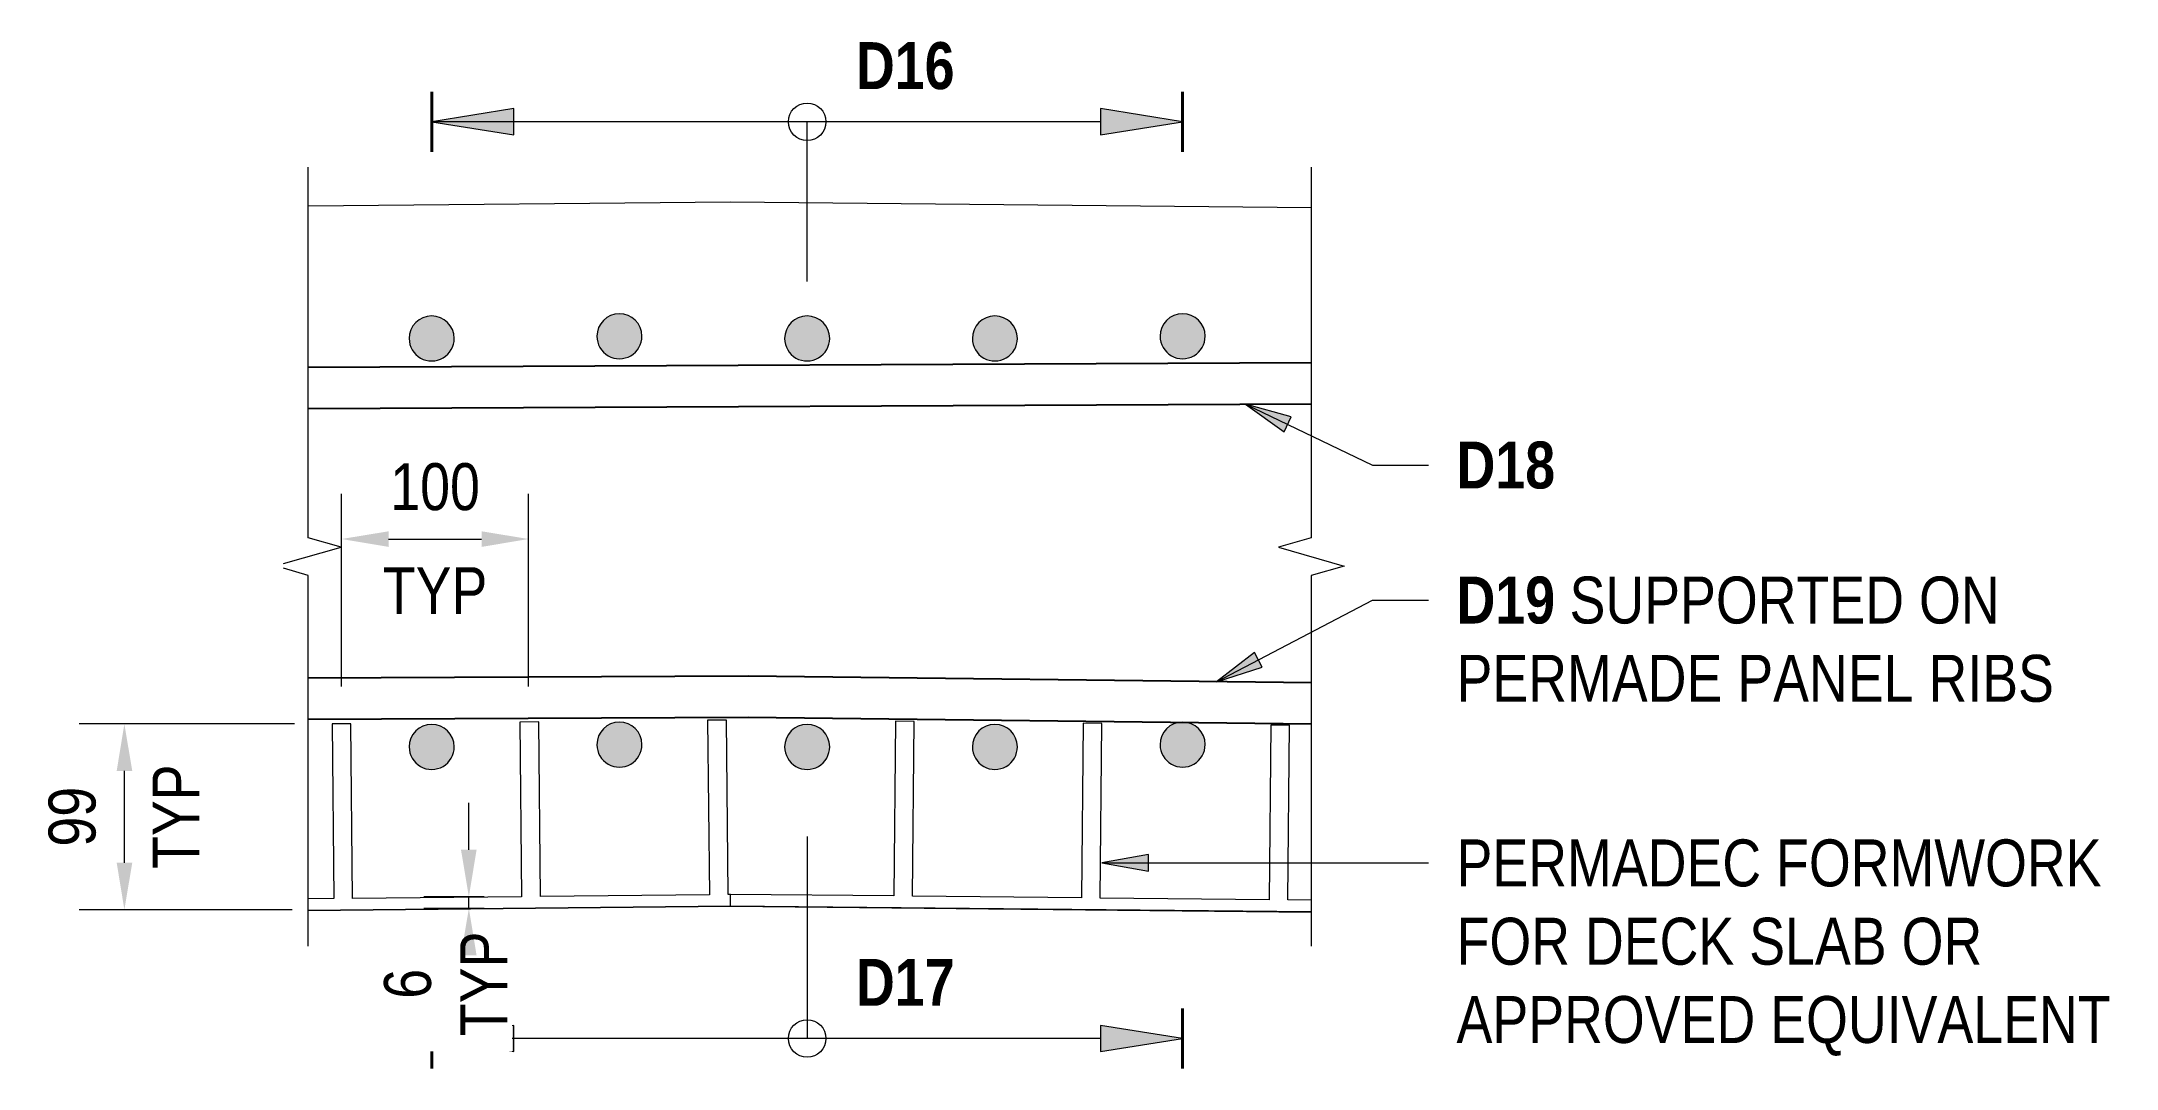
# Model space of a CAD drawing. Header units: metres. Extents: x 577 to 630, y 3 to 1710.
# Drawn here: x 628.592 to 629.697, y 18.995 to 19.542 of the extents above; entities that cross this region are included whole.
import ezdxf

# ---------------------------------------------------------------- set-up
doc = ezdxf.new("R2010")
doc.units = ezdxf.units.M
doc.layers.get('Defpoints').update_dxf_attribs({"color": 41})
for name, color, linetype, lineweight in [('D-BDGE', 7, 'Continuous', 13), ('D-BDGE-FLOOR', 7, 'Continuous', 50), ('D-BDGE-FRAMING', 7, 'Continuous', 50), ('D-BDGE-LINE', 7, 'Continuous', 9), ('D-ENHA-TEXT', 7, 'Continuous', 9), ('D-ENHA-TEXT-DIMS', 7, 'Continuous', 9)]:
    doc.layers.add(name, color=color, linetype=linetype, lineweight=lineweight)
doc.styles.add('Arial Narrow_6', font='ARIALN.TTF', dxfattribs={"height": 0.025})
doc.styles.add('Arial Narrow_B_2', font='ARIALNB.TTF', dxfattribs={"height": 0.025})
doc.dimstyles.new('Dimension_Standard_O__mm__4', dxfattribs={"dimscale": 0.3048, "dimtxt": 0.025586, "dimasz": 0.082021, "dimexe": 0.07874, "dimexo": 0.049213, "dimgap": 0.049213, "dimtad": 1, "dimdec": 0, "dimlfac": 1000, "dimzin": 0, "dimdsep": 46, "dimtxsty": 'Arial Narrow_6', "dimsah": 1, "dimcen": 0.09, "dimaunit": 1, "dimadec": 4, "dimazin": 0, "dimtfac": 1, "dimtdec": 4, "dimtix": 1, "dimtmove": 0, "dimatfit": 3, "dimfxl": 1, "dimtvp": 1, "dimtfill": 1, "dimtolj": 1, "dimtzin": 0, "dimlwd": 18, "dimlwe": 18, "dimarcsym": 2})
doc.dimstyles.new('Dimension_Standard_O__mm__5', dxfattribs={"dimscale": 0.3048, "dimtxt": 0.025586, "dimasz": 0.082021, "dimexe": 0.07874, "dimexo": 0.049213, "dimgap": 0.049213, "dimtad": 1, "dimdec": 0, "dimlfac": 1000, "dimzin": 0, "dimdsep": 46, "dimtxsty": 'Arial Narrow_6', "dimsah": 1, "dimcen": 0.09, "dimaunit": 1, "dimadec": 4, "dimazin": 0, "dimtfac": 1, "dimtdec": 4, "dimtix": 1, "dimtmove": 2, "dimatfit": 3, "dimfxl": 1, "dimtvp": 1, "dimtfill": 1, "dimtolj": 1, "dimtzin": 0, "dimlwd": 18, "dimlwe": 18, "dimarcsym": 2})

msp = doc.modelspace()

# ---------------------------------------------------------------- texts
at = {"layer": 'D-ENHA-TEXT', "char_height": 0.025, "attachment_point": 1, "bg_fill": 3, "box_fill_scale": 1, "bg_fill_color": 256, "bg_fill_true_color": 13158600, "bg_fill_transparency": 0}
for s, insert, style in [('D18', (629.3453, 19.3293), 'Arial Narrow_B_2'), ('D19 ', (629.3453, 19.2574), 'Arial Narrow_B_2'), ('PERMADE PANEL RIBS', (629.3453, 19.2157), 'Arial Narrow_6'), ('PERMADEC FORMWORK ', (629.3453, 19.1174), 'Arial Narrow_6'), ('FOR DECK SLAB OR ', (629.3453, 19.0757), 'Arial Narrow_6'), ('APPROVED EQUIVALENT', (629.3453, 19.034), 'Arial Narrow_6')]:
    msp.add_mtext(s, dxfattribs=dict(at, insert=insert, style=style))

# ---------------------------------------------------------------- blocks, each defined once
blk = doc.blocks.new('CS_DET_Reinf_Bar Section_Solid - Reo Dot 24-6224135-Detail 1')
at = {"layer": 'D-BDGE-LINE'}
blk.add_hatch(color=256, dxfattribs=at).paths.add_polyline_path([(-1666.1973, 19.1547), (-1666.1942, 19.1551), (-1666.1913, 19.1563), (-1666.1888, 19.1582), (-1666.1869, 19.1607), (-1666.1858, 19.1636), (-1666.1854, 19.1667), (-1666.1858, 19.1698), (-1666.187, 19.1727), (-1666.1889, 19.1752), (-1666.1914, 19.1771), (-1666.1943, 19.1783), (-1666.1974, 19.1787), (-1666.2005, 19.1783), (-1666.2034, 19.1771), (-1666.2059, 19.1751), (-1666.2078, 19.1726), (-1666.209, 19.1697), (-1666.2094, 19.1666), (-1666.2089, 19.1635), (-1666.2077, 19.1606), (-1666.2058, 19.1582), (-1666.2033, 19.1563), (-1666.2004, 19.1551)])
for start, end in [(0.2183, 180.2183), (180.2183, 0.2183)]:
    blk.add_arc((-1666.1974, 19.1667), 0.012, start, end, dxfattribs=at)
blk = doc.blocks.new('SC_DET_BREAK LINE - Std Break-7492229-Detail 1')
at = {"layer": 'D-BDGE-LINE', "lineweight": 13}
for p, q in [((-1665.7289, 19.4755), (-1665.7289, 19.278)), ((-1665.7289, 19.278), (-1665.7464, 19.273)), ((-1665.7464, 19.273), (-1665.7114, 19.263)), ((-1665.7114, 19.263), (-1665.7289, 19.258)), ((-1665.7289, 19.258), (-1665.7289, 19.0605))]:
    blk.add_line(p, q, dxfattribs=at)
blk = doc.blocks.new('SC_DET_BREAK LINE - Std Break-7492239-Detail 1')
at = {"layer": 'D-BDGE-LINE', "lineweight": 13}
for p, q in [((-1666.2632, 19.278), (-1666.2632, 19.4755)), ((-1666.2457, 19.273), (-1666.2632, 19.278)), ((-1666.2763, 19.2643), (-1666.2457, 19.273)), ((-1666.2632, 19.258), (-1666.2763, 19.2618)), ((-1666.2632, 19.0605), (-1666.2632, 19.258))]:
    blk.add_line(p, q, dxfattribs=at)
blk = doc.blocks.new('CS_Reinforcement Extents Dim - CS_Reinforcement Extents Dim-7492794-Detail 1')
at = {"layer": 'D-BDGE-LINE'}
for points in [[(-1666.1536, 19.4926), (-1666.1536, 19.5066), (-1666.1974, 19.4996)], [(-1665.8411, 19.4926), (-1665.7974, 19.4996), (-1665.8411, 19.5066)]]:
    blk.add_hatch(color=256, dxfattribs=at).paths.add_polyline_path(points)
at = {"layer": 'D-BDGE-LINE', "lineweight": 40}
for p, q in [((-1666.1974, 19.4836), (-1666.1974, 19.5156)), ((-1665.7974, 19.4836), (-1665.7974, 19.5156))]:
    blk.add_line(p, q, dxfattribs=at)
at = {"layer": 'D-BDGE-LINE', "lineweight": 18}
for p, q in [((-1666.1536, 19.5066), (-1666.1974, 19.4996)), ((-1666.1974, 19.4996), (-1666.1536, 19.4926)), ((-1665.8411, 19.4996), (-1666.1974, 19.4996)), ((-1666.1536, 19.4926), (-1666.1536, 19.5066)), ((-1665.8411, 19.5066), (-1665.8411, 19.4926)), ((-1665.7974, 19.4996), (-1665.8411, 19.5066)), ((-1665.8411, 19.4926), (-1665.7974, 19.4996))]:
    blk.add_line(p, q, dxfattribs=at)
blk = doc.blocks.new('CS_Reinforcement Extents Dim - CS_Reinforcement Extents Dim-7493049-Detail 1')
at = {"layer": 'D-BDGE-LINE'}
for points in [[(-1666.1536, 19.0044), (-1666.1536, 19.0184), (-1666.1974, 19.0114)], [(-1665.8411, 19.0044), (-1665.7974, 19.0114), (-1665.8411, 19.0184)]]:
    blk.add_hatch(color=256, dxfattribs=at).paths.add_polyline_path(points)
at = {"layer": 'D-BDGE-LINE', "lineweight": 40}
for p, q in [((-1666.1974, 19.0274), (-1666.1974, 18.9954)), ((-1665.7974, 19.0274), (-1665.7974, 18.9954))]:
    blk.add_line(p, q, dxfattribs=at)
at = {"layer": 'D-BDGE-LINE', "lineweight": 18}
for p, q in [((-1666.1536, 19.0184), (-1666.1974, 19.0114)), ((-1666.1974, 19.0114), (-1666.1536, 19.0044)), ((-1665.8411, 19.0114), (-1666.1974, 19.0114)), ((-1666.1536, 19.0044), (-1666.1536, 19.0184)), ((-1665.7974, 19.0114), (-1665.8411, 19.0184)), ((-1665.8411, 19.0184), (-1665.8411, 19.0044)), ((-1665.8411, 19.0044), (-1665.7974, 19.0114))]:
    blk.add_line(p, q, dxfattribs=at)
blk = doc.blocks.new('DIMBLOCK14-Detail 1')
at = {"layer": 'D-ENHA-TEXT-DIMS', "color": 0, "lineweight": 18, "transparency": 16777216}
for p, q in [((628.7264, 19.1789), (628.6117, 19.1789)), ((628.6357, 19.105), (628.6357, 19.1539)), ((628.725, 19.08), (628.6117, 19.08))]:
    blk.add_line(p, q, dxfattribs=at)
at = {"layer": 'D-ENHA-TEXT-DIMS', "color": 0, "transparency": 16777216}
for points in [[(628.6316, 19.1539), (628.6399, 19.1539), (628.6357, 19.1789)], [(628.6316, 19.105), (628.6399, 19.105), (628.6357, 19.08)]]:
    blk.add_solid(points, dxfattribs=at)
at = {"layer": 'Defpoints', "color": 0, "transparency": 16777216}
for p in [(628.6357, 19.1789), (628.7414, 19.1789), (628.74, 19.08)]:
    blk.add_point(p, dxfattribs=at)
at = {"layer": 'D-ENHA-TEXT-DIMS', "color": 0, "lineweight": 18, "transparency": 16777216, "char_height": 0.025, "width": 0.066767, "attachment_point": 5, "rotation": 90, "style": 'Arial Narrow_6', "bg_fill": 3, "box_fill_scale": 1.1, "bg_fill_color": 256, "bg_fill_true_color": 13158600, "bg_fill_transparency": 0}
for s, insert in [('\\A1;99', (628.608, 19.1295)), ('\\A1;TYP', (628.6632, 19.1295))]:
    blk.add_mtext(s, dxfattribs=dict(at, insert=insert))
blk = doc.blocks.new('DIMBLOCK15-Detail 1')
at = {"layer": 'D-ENHA-TEXT-DIMS', "color": 0, "lineweight": 18, "transparency": 16777216}
for p, q in [((628.7514, 19.1989), (628.7514, 19.3014)), ((628.851, 19.1989), (628.851, 19.3014)), ((628.7764, 19.2774), (628.826, 19.2774))]:
    blk.add_line(p, q, dxfattribs=at)
at = {"layer": 'D-ENHA-TEXT-DIMS', "color": 0, "transparency": 16777216}
for points in [[(628.7764, 19.2815), (628.7764, 19.2732), (628.7514, 19.2774)], [(628.826, 19.2815), (628.826, 19.2732), (628.851, 19.2774)]]:
    blk.add_solid(points, dxfattribs=at)
at = {"layer": 'Defpoints', "color": 0, "transparency": 16777216}
for p in [(628.851, 19.2774), (628.7514, 19.1839), (628.851, 19.1839)]:
    blk.add_point(p, dxfattribs=at)
at = {"layer": 'D-ENHA-TEXT-DIMS', "color": 0, "lineweight": 18, "transparency": 16777216, "char_height": 0.025, "width": 0.066767, "attachment_point": 5, "style": 'Arial Narrow_6', "bg_fill": 3, "box_fill_scale": 1.1, "bg_fill_color": 256, "bg_fill_true_color": 13158600, "bg_fill_transparency": 0}
for s, insert in [('\\A1;100', (628.8012, 19.3051)), ('\\A1;TYP', (628.8012, 19.2499))]:
    blk.add_mtext(s, dxfattribs=dict(at, insert=insert))
blk = doc.blocks.new('DIMBLOCK16-Detail 1')
at = {"layer": 'D-ENHA-TEXT-DIMS', "color": 0, "lineweight": 18, "transparency": 16777216}
for p, q in [((628.8192, 19.1119), (628.8192, 19.1369)), ((628.8273, 19.0869), (628.7952, 19.0869)), ((628.8273, 19.0807), (628.7952, 19.0807)), ((628.8192, 19.0557), (628.8192, 19.0307))]:
    blk.add_line(p, q, dxfattribs=at)
at = {"layer": 'D-ENHA-TEXT-DIMS', "color": 0, "transparency": 16777216}
blk.add_solid([(628.815, 19.1119), (628.8233, 19.1119), (628.8192, 19.0869)], dxfattribs=at)
at = {"layer": 'Defpoints', "color": 0, "transparency": 16777216}
for p in [(628.8192, 19.0869), (628.8423, 19.0869)]:
    blk.add_point(p, dxfattribs=at)
at = {"layer": 'D-ENHA-TEXT-DIMS', "color": 0, "lineweight": 18, "transparency": 16777216, "insert": (628.8068, 19.0405), "char_height": 0.025, "width": 0.066767, "attachment_point": 5, "rotation": 90, "line_spacing_factor": 0.974696, "style": 'Arial Narrow_6', "bg_fill": 3, "box_fill_scale": 1.1, "bg_fill_color": 256, "bg_fill_true_color": 13158600, "bg_fill_transparency": 0}
blk.add_mtext('\\A1;6\\PTYP', dxfattribs=at)
at = {"layer": 'D-ENHA-TEXT-DIMS', "color": 0, "lineweight": 18, "transparency": 16777216}
blk.add_line((628.8192, 19.0807), (628.8192, 19.0869), dxfattribs=at)
at = {"layer": 'D-ENHA-TEXT-DIMS', "color": 0, "transparency": 16777216}
blk.add_solid([(628.815, 19.0557), (628.8233, 19.0557), (628.8192, 19.0807)], dxfattribs=at)
at = {"layer": 'Defpoints', "color": 0, "transparency": 16777216}
blk.add_point((628.8423, 19.0807), dxfattribs=at)

# ---------------------------------------------------------------- hatches: boundary and pattern name
at = {"layer": 'D-ENHA-TEXT'}
for points in [[(629.2329, 19.3492), (629.2535, 19.3344), (629.2573, 19.3424)], [(629.2175, 19.2014), (629.2417, 19.2091), (629.2376, 19.2169)], [(629.1563, 19.1049), (629.1813, 19.1005), (629.1813, 19.1093)]]:
    msp.add_hatch(color=256, dxfattribs=at).paths.add_polyline_path(points)

# ---------------------------------------------------------------- linework, layer by layer
at = {"layer": 'D-BDGE', "lineweight": 18}
for p, q in [((628.9994, 19.4146), (628.9994, 19.4996)), ((628.9994, 19.1189), (628.9994, 19.0114))]:
    msp.add_line(p, q, dxfattribs=at)
at = {"layer": 'D-BDGE', "lineweight": 25}
for p, q in [((628.7336, 19.3689), (629.2679, 19.3714)), ((628.7337, 19.3469), (629.268, 19.3494)), ((628.7335, 19.2034), (628.968, 19.2045)), ((628.968, 19.2045), (629.2682, 19.201)), ((628.7336, 19.1814), (628.9679, 19.1825)), ((628.9679, 19.1825), (629.2679, 19.179))]:
    msp.add_line(p, q, dxfattribs=at)
at = {"layer": 'D-BDGE', "lineweight": 18}
for centre in [(628.9994, 19.4996), (628.9994, 19.0114)]:
    msp.add_circle(centre, 0.01, dxfattribs=at)
at = {"layer": 'D-BDGE-FLOOR', "lineweight": 13}
for p, q in [((628.9585, 19.4568), (628.7336, 19.4546)), ((629.2679, 19.4537), (628.9585, 19.4568)), ((628.9585, 19.4568), (628.9585, 19.4568)), ((628.7336, 19.0796), (628.9585, 19.0818)), ((628.9585, 19.0818), (629.2679, 19.0787))]:
    msp.add_line(p, q, dxfattribs=at)
at = {"layer": 'D-BDGE-FRAMING', "lineweight": 13}
for p, q in [((628.7564, 19.179), (628.7464, 19.1789)), ((628.7464, 19.1789), (628.7473, 19.0859)), ((628.7573, 19.086), (628.7564, 19.179)), ((628.8564, 19.18), (628.8464, 19.1799)), ((628.8464, 19.1799), (628.8473, 19.0869)), ((628.8573, 19.087), (628.8564, 19.18)), ((628.9564, 19.181), (628.9464, 19.1809)), ((628.9464, 19.1809), (628.9473, 19.0879)), ((628.9573, 19.088), (628.9564, 19.181)), ((629.0464, 19.1803), (629.0455, 19.0873)), ((629.0564, 19.1802), (629.0464, 19.1803)), ((629.0555, 19.0872), (629.0564, 19.1802)), ((629.1464, 19.1793), (629.1455, 19.0863)), ((629.1564, 19.1792), (629.1464, 19.1793)), ((629.1555, 19.0862), (629.1564, 19.1792)), ((629.2464, 19.1783), (629.2455, 19.0853)), ((629.2564, 19.1782), (629.2464, 19.1783)), ((629.2555, 19.0852), (629.2564, 19.1782)), ((628.7473, 19.0859), (628.7336, 19.0857)), ((628.7336, 19.0797), (628.9585, 19.082)), ((628.8473, 19.0869), (628.7573, 19.086)), ((628.9473, 19.0879), (628.8573, 19.087)), ((628.9585, 19.088), (628.9573, 19.088)), ((629.0455, 19.0873), (628.9584, 19.0881)), ((628.9584, 19.0881), (628.9584, 19.0821)), ((628.9584, 19.0821), (629.2679, 19.079)), ((628.9585, 19.082), (628.9585, 19.088)), ((629.1455, 19.0863), (629.0555, 19.0872)), ((629.2455, 19.0853), (629.1555, 19.0862)), ((629.2679, 19.085), (629.2555, 19.0852))]:
    msp.add_line(p, q, dxfattribs=at)
at = {"layer": 'D-ENHA-TEXT'}
for p, q in [((629.2329, 19.3492), (629.2535, 19.3344)), ((629.2573, 19.3424), (629.2329, 19.3492)), ((629.2329, 19.3492), (629.3005, 19.3168)), ((629.2535, 19.3344), (629.2573, 19.3424)), ((629.3005, 19.3168), (629.3303, 19.3168)), ((629.2175, 19.2014), (629.3005, 19.2449)), ((629.3005, 19.2449), (629.3303, 19.2449)), ((629.2376, 19.2169), (629.2175, 19.2014)), ((629.2417, 19.2091), (629.2376, 19.2169)), ((629.2175, 19.2014), (629.2417, 19.2091)), ((629.1813, 19.1093), (629.1563, 19.1049)), ((629.1563, 19.1049), (629.1813, 19.1005)), ((629.1563, 19.1049), (629.3303, 19.1049)), ((629.1813, 19.1005), (629.1813, 19.1093))]:
    msp.add_line(p, q, dxfattribs=at)

# ---------------------------------------------------------------- block references
at = {"layer": 'D-BDGE-LINE'}
for name, p in [('CS_Reinforcement Extents Dim - CS_Reinforcement Extents Dim-7492794-Detail 1', (2294.9968, 0)), ('SC_DET_BREAK LINE - Std Break-7492239-Detail 1', (2294.9968, 0)), ('SC_DET_BREAK LINE - Std Break-7492229-Detail 1', (2294.9968, 0)), ('CS_DET_Reinf_Bar Section_Solid - Reo Dot 24-6224135-Detail 1', (2294.9968, 0.2175)), ('CS_DET_Reinf_Bar Section_Solid - Reo Dot 24-6224135-Detail 1', (2295.0968, 0.2187)), ('CS_DET_Reinf_Bar Section_Solid - Reo Dot 24-6224135-Detail 1', (2295.1968, 0.2175)), ('CS_DET_Reinf_Bar Section_Solid - Reo Dot 24-6224135-Detail 1', (2295.2968, 0.2175)), ('CS_DET_Reinf_Bar Section_Solid - Reo Dot 24-6224135-Detail 1', (2295.3968, 0.2187)), ('CS_DET_Reinf_Bar Section_Solid - Reo Dot 24-6224135-Detail 1', (2294.9968, 0)), ('CS_DET_Reinf_Bar Section_Solid - Reo Dot 24-6224135-Detail 1', (2295.0968, 0.0012)), ('CS_DET_Reinf_Bar Section_Solid - Reo Dot 24-6224135-Detail 1', (2295.1968, 0)), ('CS_DET_Reinf_Bar Section_Solid - Reo Dot 24-6224135-Detail 1', (2295.2968, 0)), ('CS_DET_Reinf_Bar Section_Solid - Reo Dot 24-6224135-Detail 1', (2295.3968, 0.0012)), ('CS_Reinforcement Extents Dim - CS_Reinforcement Extents Dim-7493049-Detail 1', (2294.9968, 0))]:
    msp.add_blockref(name, p, dxfattribs=at)

msp.set_redraw_order([(e.dxf.handle, doc.entitydb.next_handle()) for e in msp.query("TEXT MTEXT ATTDEF DIMENSION ARC_DIMENSION")])  # texts and dimensions are drawn at this point

# ---------------------------------------------------------------- next in the draw order: texts
at = {"layer": 'D-ENHA-TEXT', "char_height": 0.025, "attachment_point": 1, "bg_fill": 3, "box_fill_scale": 1, "bg_fill_color": 256, "bg_fill_true_color": 13158600, "bg_fill_transparency": 0}
for s, insert, style in [('D16', (629.0254, 19.542), 'Arial Narrow_B_2'), ('SUPPORTED ON ', (629.4055, 19.2574), 'Arial Narrow_6'), ('D17', (629.0254, 19.0538), 'Arial Narrow_B_2')]:
    msp.add_mtext(s, dxfattribs=dict(at, insert=insert, style=style))

# ---------------------------------------------------------------- next in the draw order: dimensions: what is measured, and where the dimension line sits
at = {"layer": 'D-ENHA-TEXT-DIMS', "lineweight": 18}
dim = msp.add_linear_dim(base=(628.851, 19.2774), p1=(628.7514, 19.1839), p2=(628.851, 19.1839), text='<>\\XTYP', dimstyle='Dimension_Standard_O__mm__4', override={"dimpost": '<>', "dimfxl": 0.099609}, dxfattribs=at)
dim.commit()
dim.dimension.update_dxf_attribs({"geometry": 'DIMBLOCK15-Detail 1', "text_midpoint": (628.8012, 19.2774)})
dim = msp.add_linear_dim(base=(628.6357, 19.1789), p1=(628.74, 19.08), p2=(628.7414, 19.1789), angle=90, text='<>\\XTYP', dimstyle='Dimension_Standard_O__mm__4', override={"dimpost": '<>', "dimfxl": 0.098847}, dxfattribs=at)
dim.commit()
dim.dimension.update_dxf_attribs({"geometry": 'DIMBLOCK14-Detail 1', "text_midpoint": (628.6357, 19.1295)})
dim = msp.add_linear_dim(base=(628.8192, 19.0869), p1=(628.8423, 19.0807), p2=(628.8423, 19.0869), angle=90, text='<>\\XTYP', dimstyle='Dimension_Standard_O__mm__5', override={"dimpost": '<>', "dimfxl": 0.006198}, dxfattribs=at)
dim.commit()
dim.dimension.update_dxf_attribs({"geometry": 'DIMBLOCK16-Detail 1', "text_midpoint": (628.8068, 19.0405), "dimtype": 160, "text_rotation": 90})

doc.saveas('drawing.dxf')
